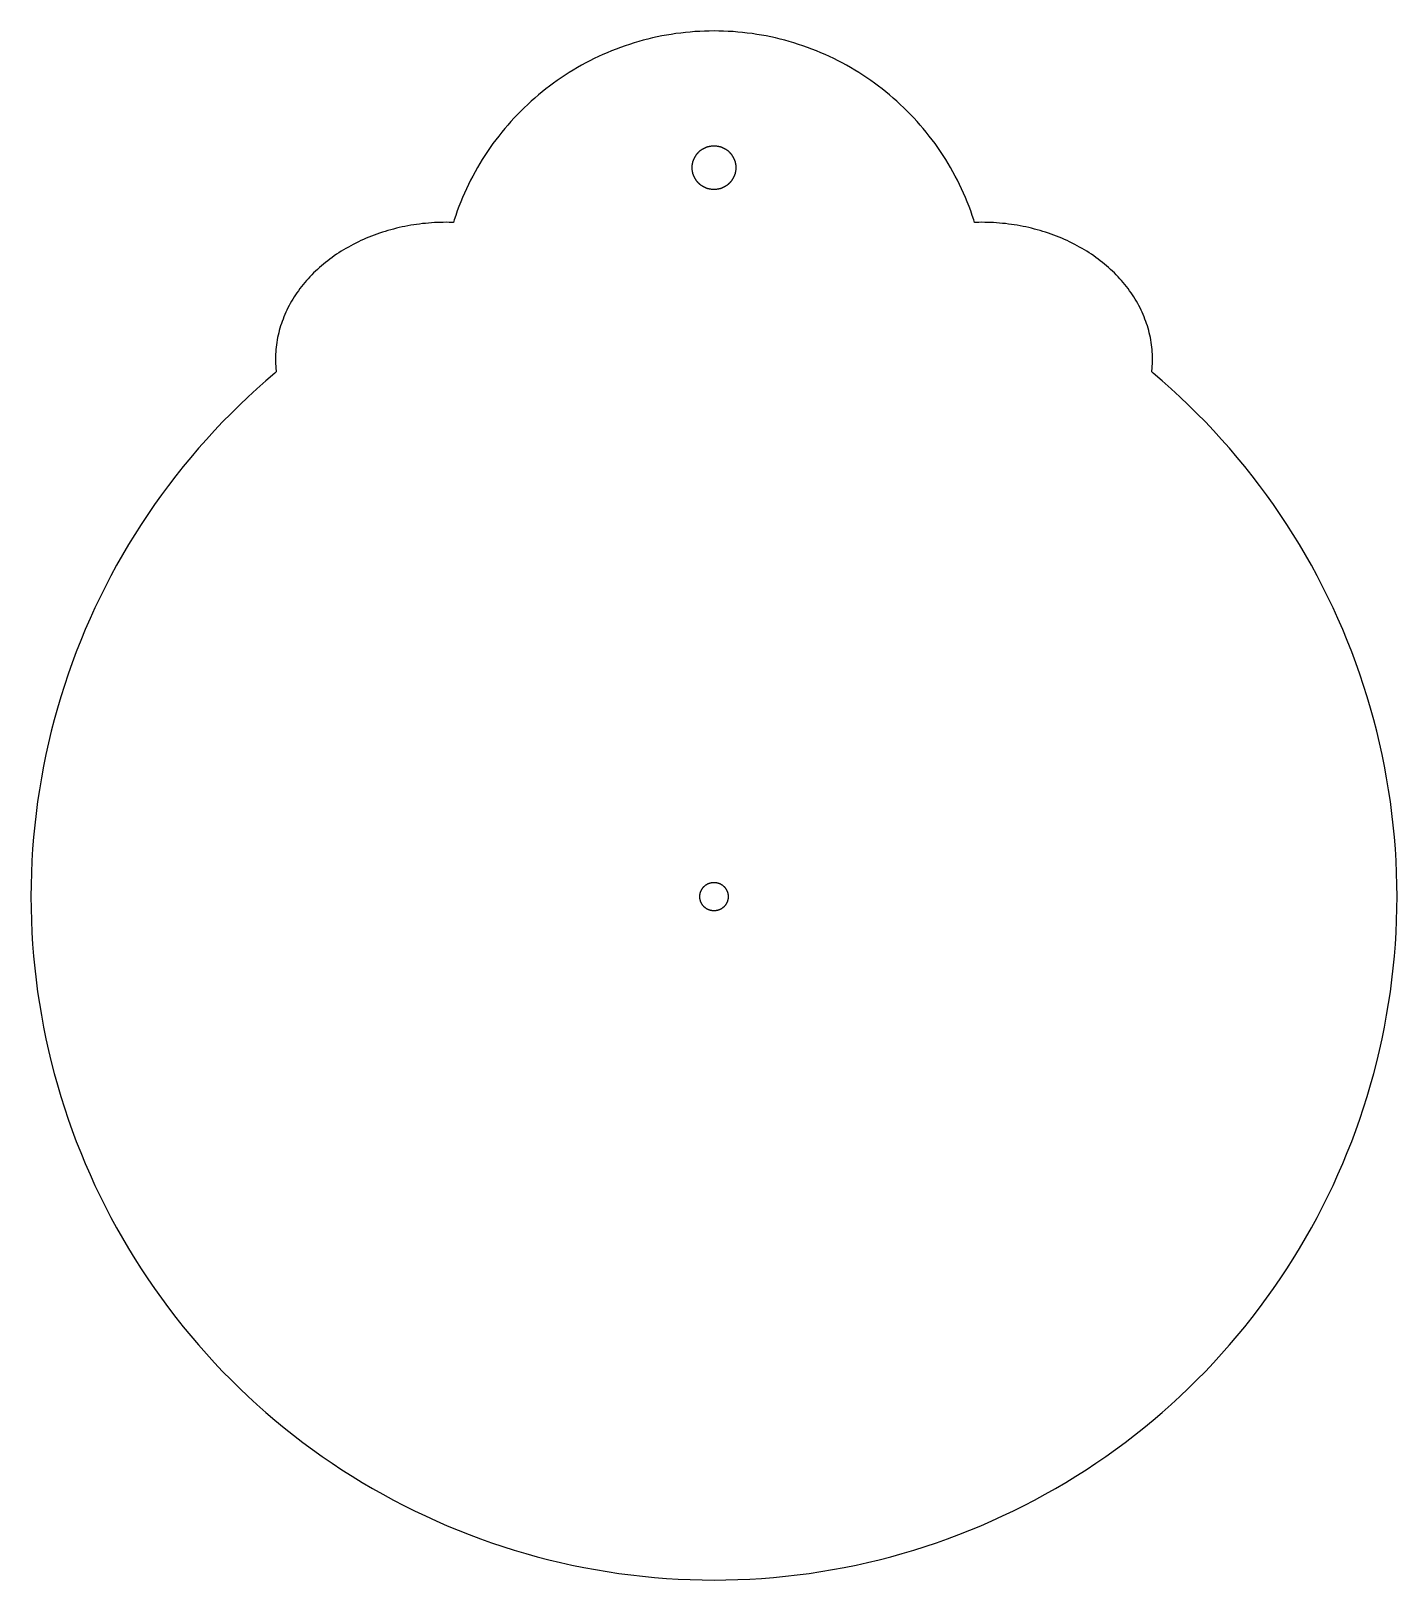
# Model space of a CAD drawing. Header units: metres. Extents: x -125 to 125, y -125 to 158.
import ezdxf

# ---------------------------------------------------------------- set-up
doc = ezdxf.new("R2010")
doc.units = ezdxf.units.M

msp = doc.modelspace()

# ---------------------------------------------------------------- linework, layer by layer
for p, q in [((-15.4508, 155.886), (-16.2784, 155.609)), ((-14.6186, 156.149), (-15.4508, 155.886)), ((-13.7819, 156.396), (-14.6186, 156.149)), ((-12.9409, 156.63), (-13.7819, 156.396)), ((-12.0961, 156.848), (-12.9409, 156.63)), ((-11.2475, 157.052), (-12.0961, 156.848)), ((-10.3956, 157.241), (-11.2475, 157.052)), ((-9.54044, 157.415), (-10.3956, 157.241)), ((-8.6824, 157.574), (-9.54044, 157.415)), ((-7.82172, 157.718), (-8.6824, 157.574)), ((-6.95865, 157.847), (-7.82172, 157.718)), ((-6.09346, 157.961), (-6.95865, 157.847)), ((-5.22641, 158.059), (-6.09346, 157.961)), ((-4.35777, 158.143), (-5.22641, 158.059)), ((-3.48782, 158.212), (-4.35777, 158.143)), ((-2.61679, 158.265), (-3.48782, 158.212)), ((-1.74496, 158.303), (-2.61679, 158.265)), ((-0.87262, 158.326), (-1.74496, 158.303)), ((0, 158.333), (-0.87262, 158.326)), ((0.87262, 158.326), (0, 158.333)), ((1.74496, 158.303), (0.87262, 158.326)), ((2.61679, 158.265), (1.74496, 158.303)), ((3.48782, 158.212), (2.61679, 158.265)), ((4.35777, 158.143), (3.48782, 158.212)), ((5.22641, 158.059), (4.35777, 158.143)), ((6.09346, 157.961), (5.22641, 158.059)), ((6.95865, 157.847), (6.09346, 157.961)), ((7.82172, 157.718), (6.95865, 157.847)), ((8.6824, 157.574), (7.82172, 157.718)), ((9.54044, 157.415), (8.6824, 157.574)), ((10.3956, 157.241), (9.54044, 157.415)), ((11.2475, 157.052), (10.3956, 157.241)), ((12.0961, 156.848), (11.2475, 157.052)), ((12.9409, 156.63), (12.0961, 156.848)), ((13.7819, 156.396), (12.9409, 156.63)), ((14.6186, 156.149), (13.7819, 156.396)), ((15.4508, 155.886), (14.6186, 156.149)), ((16.2784, 155.609), (15.4508, 155.886)), ((-21.9185, 153.273), (-22.6995, 152.884)), ((-21.1309, 153.649), (-21.9185, 153.273)), ((-20.3368, 154.011), (-21.1309, 153.649)), ((-19.5365, 154.359), (-20.3368, 154.011)), ((-18.7303, 154.693), (-19.5365, 154.359)), ((-17.9184, 155.012), (-18.7303, 154.693)), ((-17.101, 155.318), (-17.9184, 155.012)), ((-16.2784, 155.609), (-17.101, 155.318)), ((17.101, 155.318), (16.2784, 155.609)), ((17.9184, 155.012), (17.101, 155.318)), ((18.7303, 154.693), (17.9184, 155.012)), ((19.5365, 154.359), (18.7303, 154.693)), ((20.3368, 154.011), (19.5365, 154.359)), ((21.1309, 153.649), (20.3368, 154.011)), ((21.9185, 153.273), (21.1309, 153.649)), ((22.6995, 152.884), (21.9185, 153.273)), ((-27.2319, 150.267), (-27.9596, 149.785)), ((-26.496, 150.736), (-27.2319, 150.267)), ((-25.7519, 151.192), (-26.496, 150.736)), ((-25, 151.635), (-25.7519, 151.192)), ((-24.2405, 152.064), (-25, 151.635)), ((-23.4736, 152.481), (-24.2405, 152.064)), ((-22.6995, 152.884), (-23.4736, 152.481)), ((23.4736, 152.481), (22.6995, 152.884)), ((24.2405, 152.064), (23.4736, 152.481)), ((25, 151.635), (24.2405, 152.064)), ((25.7519, 151.192), (25, 151.635)), ((26.496, 150.736), (25.7519, 151.192)), ((27.2319, 150.267), (26.496, 150.736)), ((27.9596, 149.785), (27.2319, 150.267)), ((-30.7831, 147.734), (-31.466, 147.191)), ((-30.0907, 148.265), (-30.7831, 147.734)), ((-29.3893, 148.784), (-30.0907, 148.265)), ((-28.6788, 149.291), (-29.3893, 148.784)), ((-27.9596, 149.785), (-28.6788, 149.291)), ((28.6788, 149.291), (27.9596, 149.785)), ((29.3893, 148.784), (28.6788, 149.291)), ((30.0907, 148.265), (29.3893, 148.784)), ((30.7831, 147.734), (30.0907, 148.265)), ((31.466, 147.191), (30.7831, 147.734)), ((-34.0999, 144.901), (-34.7329, 144.3)), ((-33.4565, 145.491), (-34.0999, 144.901)), ((-32.8029, 146.069), (-33.4565, 145.491)), ((-32.1394, 146.636), (-32.8029, 146.069)), ((-31.466, 147.191), (-32.1394, 146.636)), ((32.1394, 146.636), (31.466, 147.191)), ((32.8029, 146.069), (32.1394, 146.636)), ((33.4565, 145.491), (32.8029, 146.069)), ((34.0999, 144.901), (33.4565, 145.491)), ((34.7329, 144.3), (34.0999, 144.901)), ((-37.1572, 141.79), (-37.7355, 141.136)), ((-36.5677, 142.433), (-37.1572, 141.79)), ((-35.967, 143.066), (-36.5677, 142.433)), ((-35.3553, 143.689), (-35.967, 143.066)), ((-34.7329, 144.3), (-35.3553, 143.689)), ((35.3553, 143.689), (34.7329, 144.3)), ((35.967, 143.066), (35.3553, 143.689)), ((36.5677, 142.433), (35.967, 143.066)), ((37.1572, 141.79), (36.5677, 142.433)), ((37.7355, 141.136), (37.1572, 141.79)), ((-39.4005, 139.116), (-39.9318, 138.424)), ((-38.8573, 139.799), (-39.4005, 139.116)), ((-38.3022, 140.473), (-38.8573, 139.799)), ((-37.7355, 141.136), (-38.3022, 140.473)), ((38.3022, 140.473), (37.7355, 141.136)), ((38.8573, 139.799), (38.3022, 140.473)), ((39.4005, 139.116), (38.8573, 139.799)), ((39.9318, 138.424), (39.4005, 139.116)), ((-41.4519, 136.293), (-41.9335, 135.565)), ((-40.9576, 137.012), (-41.4519, 136.293)), ((-40.4508, 137.723), (-40.9576, 137.012)), ((-39.9318, 138.424), (-40.4508, 137.723)), ((-3.01883, 135.958), (-2.97256, 136.01)), ((-2.97256, 136.01), (-2.9254, 136.061)), ((-2.9254, 136.061), (-2.87735, 136.112)), ((-2.87735, 136.112), (-2.82841, 136.162)), ((-2.82841, 136.162), (-2.77863, 136.211)), ((-2.77863, 136.211), (-2.72798, 136.259)), ((-2.72798, 136.259), (-2.67651, 136.306)), ((-2.67651, 136.306), (-2.62422, 136.352)), ((-2.62422, 136.352), (-2.57114, 136.397)), ((-2.57114, 136.397), (-2.51727, 136.442)), ((-2.51727, 136.442), (-2.46263, 136.485)), ((-2.46263, 136.485), (-2.40726, 136.528)), ((-2.40726, 136.528), (-2.35114, 136.569)), ((-2.35114, 136.569), (-2.2943, 136.61)), ((-2.2943, 136.61), (-2.23677, 136.649)), ((-2.23677, 136.649), (-2.17854, 136.688)), ((-2.17854, 136.688), (-2.11967, 136.726)), ((-2.11967, 136.726), (-2.06015, 136.762)), ((-2.06015, 136.762), (-2, 136.797)), ((-2, 136.797), (-1.93922, 136.832)), ((-1.93922, 136.832), (-1.87788, 136.865)), ((-1.87788, 136.865), (-1.81595, 136.897)), ((-1.81595, 136.897), (-1.75348, 136.928)), ((-1.75348, 136.928), (-1.69046, 136.959)), ((-1.69046, 136.959), (-1.62694, 136.988)), ((-1.62694, 136.988), (-1.56291, 137.015)), ((-1.56291, 137.015), (-1.49841, 137.042)), ((-1.49841, 137.042), (-1.43347, 137.068)), ((-1.43347, 137.068), (-1.36807, 137.092)), ((-1.36807, 137.092), (-1.30226, 137.115)), ((-1.30226, 137.115), (-1.23605, 137.138)), ((-1.23605, 137.138), (-1.16948, 137.159)), ((-1.16948, 137.159), (-1.10254, 137.178)), ((-1.10254, 137.178), (-1.03526, 137.197)), ((-1.03526, 137.197), (-0.967682, 137.215)), ((-0.967682, 137.215), (-0.899796, 137.231)), ((-0.899796, 137.231), (-0.831635, 137.246)), ((-0.831635, 137.246), (-0.763229, 137.26)), ((-0.763229, 137.26), (-0.69458, 137.273)), ((-0.69458, 137.273), (-0.625732, 137.284)), ((-0.625732, 137.284), (-0.556686, 137.294)), ((-0.556686, 137.294), (-0.487473, 137.304)), ((-0.487473, 137.304), (-0.418106, 137.311)), ((-0.418106, 137.311), (-0.348618, 137.318)), ((-0.348618, 137.318), (-0.279022, 137.324)), ((-0.279022, 137.324), (-0.209335, 137.328)), ((-0.209335, 137.328), (-0.139587, 137.331)), ((-0.139587, 137.331), (-0.069809, 137.333)), ((-0.069809, 137.333), (0, 137.333)), ((0, 137.333), (0.069809, 137.333)), ((0.069809, 137.333), (0.139587, 137.331)), ((0.139587, 137.331), (0.209335, 137.328)), ((0.209335, 137.328), (0.279022, 137.324)), ((0.279022, 137.324), (0.348618, 137.318)), ((0.348618, 137.318), (0.418106, 137.311)), ((0.418106, 137.311), (0.487473, 137.304)), ((0.487473, 137.304), (0.556686, 137.294)), ((0.556686, 137.294), (0.625732, 137.284)), ((0.625732, 137.284), (0.69458, 137.273)), ((0.69458, 137.273), (0.763229, 137.26)), ((0.763229, 137.26), (0.831635, 137.246)), ((0.831635, 137.246), (0.899796, 137.231)), ((0.899796, 137.231), (0.967682, 137.215)), ((0.967682, 137.215), (1.03526, 137.197)), ((1.03526, 137.197), (1.10254, 137.178)), ((1.10254, 137.178), (1.16948, 137.159)), ((1.16948, 137.159), (1.23605, 137.138)), ((1.23605, 137.138), (1.30226, 137.115)), ((1.30226, 137.115), (1.36807, 137.092)), ((1.36807, 137.092), (1.43347, 137.068)), ((1.43347, 137.068), (1.49841, 137.042)), ((1.49841, 137.042), (1.56291, 137.015)), ((1.56291, 137.015), (1.62694, 136.988)), ((1.62694, 136.988), (1.69046, 136.959)), ((1.69046, 136.959), (1.75348, 136.928)), ((1.75348, 136.928), (1.81595, 136.897)), ((1.81595, 136.897), (1.87788, 136.865)), ((1.87788, 136.865), (1.93922, 136.832)), ((1.93922, 136.832), (2, 136.797)), ((2, 136.797), (2.06015, 136.762)), ((2.06015, 136.762), (2.11967, 136.726)), ((2.11967, 136.726), (2.17854, 136.688)), ((2.17854, 136.688), (2.23677, 136.649)), ((2.23677, 136.649), (2.2943, 136.61)), ((2.2943, 136.61), (2.35114, 136.569)), ((2.35114, 136.569), (2.40726, 136.528)), ((2.40726, 136.528), (2.46263, 136.485)), ((2.46263, 136.485), (2.51727, 136.442)), ((2.51727, 136.442), (2.57114, 136.397)), ((2.57114, 136.397), (2.62422, 136.352)), ((2.62422, 136.352), (2.67651, 136.306)), ((2.67651, 136.306), (2.72798, 136.259)), ((2.72798, 136.259), (2.77863, 136.211)), ((2.77863, 136.211), (2.82841, 136.162)), ((2.82841, 136.162), (2.87735, 136.112)), ((2.87735, 136.112), (2.9254, 136.061)), ((2.9254, 136.061), (2.97256, 136.01)), ((2.97256, 136.01), (3.01883, 135.958)), ((40.4508, 137.723), (39.9318, 138.424)), ((40.9576, 137.012), (40.4508, 137.723)), ((41.4519, 136.293), (40.9576, 137.012)), ((41.9335, 135.565), (41.4519, 136.293)), ((-43.3013, 133.333), (-43.731, 132.574)), ((-42.8584, 134.085), (-43.3013, 133.333)), ((-42.4024, 134.829), (-42.8584, 134.085)), ((-41.9335, 135.565), (-42.4024, 134.829)), ((-4, 133.333), (-3.99939, 133.403)), ((-3.99939, 133.264), (-4, 133.333)), ((-3.99939, 133.403), (-3.99756, 133.473)), ((-3.99756, 133.194), (-3.99939, 133.264)), ((-3.99756, 133.473), (-3.99451, 133.543)), ((-3.99451, 133.124), (-3.99756, 133.194)), ((-3.99451, 133.543), (-3.99025, 133.612)), ((-3.99025, 133.612), (-3.98477, 133.682)), ((-3.98477, 133.682), (-3.97807, 133.751)), ((-3.97807, 133.751), (-3.97018, 133.821)), ((-3.97018, 133.821), (-3.96106, 133.89)), ((-3.96106, 133.89), (-3.95074, 133.959)), ((-3.95074, 133.959), (-3.93922, 134.028)), ((-3.93922, 134.028), (-3.9265, 134.097)), ((-3.9265, 134.097), (-3.91258, 134.165)), ((-3.91258, 134.165), (-3.89748, 134.233)), ((-3.89748, 134.233), (-3.88118, 134.301)), ((-3.88118, 134.301), (-3.86369, 134.369)), ((-3.86369, 134.369), (-3.84503, 134.436)), ((-3.84503, 134.436), (-3.82521, 134.503)), ((-3.82521, 134.503), (-3.80421, 134.569)), ((-3.80421, 134.569), (-3.78207, 134.636)), ((-3.78207, 134.636), (-3.75876, 134.701)), ((-3.75876, 134.701), (-3.73431, 134.767)), ((-3.73431, 134.767), (-3.70872, 134.832)), ((-3.70872, 134.832), (-3.68201, 134.896)), ((-3.68201, 134.896), (-3.65417, 134.96)), ((-3.65417, 134.96), (-3.62523, 135.024)), ((-3.62523, 135.024), (-3.59517, 135.087)), ((-3.59517, 135.087), (-3.56403, 135.149)), ((-3.56403, 135.149), (-3.53178, 135.211)), ((-3.53178, 135.211), (-3.49847, 135.273)), ((-3.49847, 135.273), (-3.4641, 135.333)), ((-3.4641, 135.333), (-3.42867, 135.393)), ((-3.42867, 135.393), (-3.39218, 135.453)), ((-3.39218, 135.453), (-3.35468, 135.512)), ((-3.35468, 135.512), (-3.31615, 135.57)), ((-3.31615, 135.57), (-3.2766, 135.628)), ((-3.2766, 135.628), (-3.23605, 135.684)), ((-3.23605, 135.684), (-3.19453, 135.741)), ((-3.19453, 135.741), (-3.15204, 135.796)), ((-3.15204, 135.796), (-3.10858, 135.851)), ((-3.10858, 135.851), (-3.06416, 135.904)), ((-3.06416, 135.904), (-3.01883, 135.958)), ((3.01883, 135.958), (3.06416, 135.904)), ((3.06416, 135.904), (3.10858, 135.851)), ((3.10858, 135.851), (3.15204, 135.796)), ((3.15204, 135.796), (3.19453, 135.741)), ((3.19453, 135.741), (3.23605, 135.684)), ((3.23605, 135.684), (3.2766, 135.628)), ((3.2766, 135.628), (3.31615, 135.57)), ((3.31615, 135.57), (3.35468, 135.512)), ((3.35468, 135.512), (3.39218, 135.453)), ((3.39218, 135.453), (3.42867, 135.393)), ((3.42867, 135.393), (3.4641, 135.333)), ((3.4641, 135.333), (3.49847, 135.273)), ((3.49847, 135.273), (3.53178, 135.211)), ((3.53178, 135.211), (3.56403, 135.149)), ((3.56403, 135.149), (3.59517, 135.087)), ((3.59517, 135.087), (3.62523, 135.024)), ((3.62523, 135.024), (3.65417, 134.96)), ((3.65417, 134.96), (3.68201, 134.896)), ((3.68201, 134.896), (3.70872, 134.832)), ((3.70872, 134.832), (3.73431, 134.767)), ((3.73431, 134.767), (3.75876, 134.701)), ((3.75876, 134.701), (3.78207, 134.636)), ((3.78207, 134.636), (3.80421, 134.569)), ((3.80421, 134.569), (3.82521, 134.503)), ((3.82521, 134.503), (3.84503, 134.436)), ((3.84503, 134.436), (3.86369, 134.369)), ((3.86369, 134.369), (3.88118, 134.301)), ((3.88118, 134.301), (3.89748, 134.233)), ((3.89748, 134.233), (3.91258, 134.165)), ((3.91258, 134.165), (3.9265, 134.097)), ((3.9265, 134.097), (3.93922, 134.028)), ((3.93922, 134.028), (3.95074, 133.959)), ((3.95074, 133.959), (3.96106, 133.89)), ((3.96106, 133.89), (3.97018, 133.821)), ((3.97018, 133.821), (3.97807, 133.751)), ((3.97807, 133.751), (3.98477, 133.682)), ((3.98477, 133.682), (3.99025, 133.612)), ((3.99025, 133.612), (3.99451, 133.543)), ((3.99451, 133.543), (3.99756, 133.473)), ((3.99756, 133.194), (3.99451, 133.124)), ((3.99756, 133.473), (3.99939, 133.403)), ((3.99939, 133.264), (3.99756, 133.194)), ((3.99939, 133.403), (4, 133.333)), ((4, 133.333), (3.99939, 133.264)), ((42.4024, 134.829), (41.9335, 135.565)), ((42.8584, 134.085), (42.4024, 134.829)), ((43.3013, 133.333), (42.8584, 134.085)), ((43.731, 132.574), (43.3013, 133.333)), ((-44.5503, 131.033), (-44.9397, 130.252)), ((-44.1474, 131.807), (-44.5503, 131.033)), ((-43.731, 132.574), (-44.1474, 131.807)), ((-3.99025, 133.054), (-3.99451, 133.124)), ((-3.98477, 132.985), (-3.99025, 133.054)), ((-3.97807, 132.915), (-3.98477, 132.985)), ((-3.97018, 132.846), (-3.97807, 132.915)), ((-3.96106, 132.777), (-3.97018, 132.846)), ((-3.95074, 132.708), (-3.96106, 132.777)), ((-3.93922, 132.639), (-3.95074, 132.708)), ((-3.9265, 132.57), (-3.93922, 132.639)), ((-3.91258, 132.502), (-3.9265, 132.57)), ((-3.89748, 132.434), (-3.91258, 132.502)), ((-3.88118, 132.366), (-3.89748, 132.434)), ((-3.86369, 132.298), (-3.88118, 132.366)), ((-3.84503, 132.231), (-3.86369, 132.298)), ((-3.82521, 132.164), (-3.84503, 132.231)), ((-3.80421, 132.097), (-3.82521, 132.164)), ((-3.78207, 132.031), (-3.80421, 132.097)), ((-3.75876, 131.965), (-3.78207, 132.031)), ((-3.73431, 131.9), (-3.75876, 131.965)), ((-3.70872, 131.835), (-3.73431, 131.9)), ((-3.68201, 131.77), (-3.70872, 131.835)), ((-3.65417, 131.706), (-3.68201, 131.77)), ((-3.62523, 131.643), (-3.65417, 131.706)), ((-3.59517, 131.58), (-3.62523, 131.643)), ((-3.56403, 131.517), (-3.59517, 131.58)), ((-3.53178, 131.455), (-3.56403, 131.517)), ((-3.49847, 131.394), (-3.53178, 131.455)), ((-3.4641, 131.333), (-3.49847, 131.394)), ((-3.42867, 131.273), (-3.4641, 131.333)), ((-3.39218, 131.214), (-3.42867, 131.273)), ((-3.35468, 131.155), (-3.39218, 131.214)), ((-3.31615, 131.097), (-3.35468, 131.155)), ((-3.2766, 131.039), (-3.31615, 131.097)), ((-3.23605, 130.982), (-3.2766, 131.039)), ((-3.19453, 130.926), (-3.23605, 130.982)), ((-3.15204, 130.871), (-3.19453, 130.926)), ((-3.10858, 130.816), (-3.15204, 130.871)), ((-3.06416, 130.762), (-3.10858, 130.816)), ((-3.01883, 130.709), (-3.06416, 130.762)), ((-2.97256, 130.657), (-3.01883, 130.709)), ((-2.9254, 130.605), (-2.97256, 130.657)), ((-2.87735, 130.555), (-2.9254, 130.605)), ((-2.82841, 130.505), (-2.87735, 130.555)), ((-2.77863, 130.456), (-2.82841, 130.505)), ((-2.72798, 130.408), (-2.77863, 130.456)), ((-2.67651, 130.361), (-2.72798, 130.408)), ((-2.62422, 130.314), (-2.67651, 130.361)), ((2.67651, 130.361), (2.62422, 130.314)), ((2.72798, 130.408), (2.67651, 130.361)), ((2.77863, 130.456), (2.72798, 130.408)), ((2.82841, 130.505), (2.77863, 130.456)), ((2.87735, 130.555), (2.82841, 130.505)), ((2.9254, 130.605), (2.87735, 130.555)), ((2.97256, 130.657), (2.9254, 130.605)), ((3.01883, 130.709), (2.97256, 130.657)), ((3.06416, 130.762), (3.01883, 130.709)), ((3.10858, 130.816), (3.06416, 130.762)), ((3.15204, 130.871), (3.10858, 130.816)), ((3.19453, 130.926), (3.15204, 130.871)), ((3.23605, 130.982), (3.19453, 130.926)), ((3.2766, 131.039), (3.23605, 130.982)), ((3.31615, 131.097), (3.2766, 131.039)), ((3.35468, 131.155), (3.31615, 131.097)), ((3.39218, 131.214), (3.35468, 131.155)), ((3.42867, 131.273), (3.39218, 131.214)), ((3.4641, 131.333), (3.42867, 131.273)), ((3.49847, 131.394), (3.4641, 131.333)), ((3.53178, 131.455), (3.49847, 131.394)), ((3.56403, 131.517), (3.53178, 131.455)), ((3.59517, 131.58), (3.56403, 131.517)), ((3.62523, 131.643), (3.59517, 131.58)), ((3.65417, 131.706), (3.62523, 131.643)), ((3.68201, 131.77), (3.65417, 131.706)), ((3.70872, 131.835), (3.68201, 131.77)), ((3.73431, 131.9), (3.70872, 131.835)), ((3.75876, 131.965), (3.73431, 131.9)), ((3.78207, 132.031), (3.75876, 131.965)), ((3.80421, 132.097), (3.78207, 132.031)), ((3.82521, 132.164), (3.80421, 132.097)), ((3.84503, 132.231), (3.82521, 132.164)), ((3.86369, 132.298), (3.84503, 132.231)), ((3.88118, 132.366), (3.86369, 132.298)), ((3.89748, 132.434), (3.88118, 132.366)), ((3.91258, 132.502), (3.89748, 132.434)), ((3.9265, 132.57), (3.91258, 132.502)), ((3.93922, 132.639), (3.9265, 132.57)), ((3.95074, 132.708), (3.93922, 132.639)), ((3.96106, 132.777), (3.95074, 132.708)), ((3.97018, 132.846), (3.96106, 132.777)), ((3.97807, 132.915), (3.97018, 132.846)), ((3.98477, 132.985), (3.97807, 132.915)), ((3.99025, 133.054), (3.98477, 132.985)), ((3.99451, 133.124), (3.99025, 133.054)), ((44.1474, 131.807), (43.731, 132.574)), ((44.5503, 131.033), (44.1474, 131.807)), ((44.9397, 130.252), (44.5503, 131.033)), ((-46.0252, 127.87), (-46.3592, 127.064)), ((-45.6773, 128.67), (-46.0252, 127.87)), ((-45.3154, 129.464), (-45.6773, 128.67)), ((-44.9397, 130.252), (-45.3154, 129.464)), ((-2.57114, 130.269), (-2.62422, 130.314)), ((-2.51727, 130.225), (-2.57114, 130.269)), ((-2.46263, 130.181), (-2.51727, 130.225)), ((-2.40726, 130.139), (-2.46263, 130.181)), ((-2.35114, 130.097), (-2.40726, 130.139)), ((-2.2943, 130.057), (-2.35114, 130.097)), ((-2.23677, 130.017), (-2.2943, 130.057)), ((-2.17854, 129.979), (-2.23677, 130.017)), ((-2.11967, 129.941), (-2.17854, 129.979)), ((-2.06015, 129.905), (-2.11967, 129.941)), ((-2, 129.869), (-2.06015, 129.905)), ((-1.93922, 129.835), (-2, 129.869)), ((-1.87788, 129.802), (-1.93922, 129.835)), ((-1.81595, 129.769), (-1.87788, 129.802)), ((-1.75348, 129.738), (-1.81595, 129.769)), ((-1.69046, 129.708), (-1.75348, 129.738)), ((-1.62694, 129.679), (-1.69046, 129.708)), ((-1.56291, 129.651), (-1.62694, 129.679)), ((-1.49841, 129.625), (-1.56291, 129.651)), ((-1.43347, 129.599), (-1.49841, 129.625)), ((-1.36807, 129.575), (-1.43347, 129.599)), ((-1.30226, 129.551), (-1.36807, 129.575)), ((-1.23605, 129.529), (-1.30226, 129.551)), ((-1.16948, 129.508), (-1.23605, 129.529)), ((-1.10254, 129.488), (-1.16948, 129.508)), ((-1.03526, 129.47), (-1.10254, 129.488)), ((-0.967682, 129.452), (-1.03526, 129.47)), ((-0.899796, 129.436), (-0.967682, 129.452)), ((-0.831635, 129.421), (-0.899796, 129.436)), ((-0.763229, 129.407), (-0.831635, 129.421)), ((-0.69458, 129.394), (-0.763229, 129.407)), ((-0.625732, 129.383), (-0.69458, 129.394)), ((-0.556686, 129.372), (-0.625732, 129.383)), ((-0.487473, 129.363), (-0.556686, 129.372)), ((-0.418106, 129.355), (-0.487473, 129.363)), ((-0.348618, 129.349), (-0.418106, 129.355)), ((-0.279022, 129.343), (-0.348618, 129.349)), ((-0.209335, 129.339), (-0.279022, 129.343)), ((-0.139587, 129.336), (-0.209335, 129.339)), ((-0.069809, 129.334), (-0.139587, 129.336)), ((0, 129.333), (-0.069809, 129.334)), ((0.069809, 129.334), (0, 129.333)), ((0.139587, 129.336), (0.069809, 129.334)), ((0.209335, 129.339), (0.139587, 129.336)), ((0.279022, 129.343), (0.209335, 129.339)), ((0.348618, 129.349), (0.279022, 129.343)), ((0.418106, 129.355), (0.348618, 129.349)), ((0.487473, 129.363), (0.418106, 129.355)), ((0.556686, 129.372), (0.487473, 129.363)), ((0.625732, 129.383), (0.556686, 129.372)), ((0.69458, 129.394), (0.625732, 129.383)), ((0.763229, 129.407), (0.69458, 129.394)), ((0.831635, 129.421), (0.763229, 129.407)), ((0.899796, 129.436), (0.831635, 129.421)), ((0.967682, 129.452), (0.899796, 129.436)), ((1.03526, 129.47), (0.967682, 129.452)), ((1.10254, 129.488), (1.03526, 129.47)), ((1.16948, 129.508), (1.10254, 129.488)), ((1.23605, 129.529), (1.16948, 129.508)), ((1.30226, 129.551), (1.23605, 129.529)), ((1.36807, 129.575), (1.30226, 129.551)), ((1.43347, 129.599), (1.36807, 129.575)), ((1.49841, 129.625), (1.43347, 129.599)), ((1.56291, 129.651), (1.49841, 129.625)), ((1.62694, 129.679), (1.56291, 129.651)), ((1.69046, 129.708), (1.62694, 129.679)), ((1.75348, 129.738), (1.69046, 129.708)), ((1.81595, 129.769), (1.75348, 129.738)), ((1.87788, 129.802), (1.81595, 129.769)), ((1.93922, 129.835), (1.87788, 129.802)), ((2, 129.869), (1.93922, 129.835)), ((2.06015, 129.905), (2, 129.869)), ((2.11967, 129.941), (2.06015, 129.905)), ((2.17854, 129.979), (2.11967, 129.941)), ((2.23677, 130.017), (2.17854, 129.979)), ((2.2943, 130.057), (2.23677, 130.017)), ((2.35114, 130.097), (2.2943, 130.057)), ((2.40726, 130.139), (2.35114, 130.097)), ((2.46263, 130.181), (2.40726, 130.139)), ((2.51727, 130.225), (2.46263, 130.181)), ((2.57114, 130.269), (2.51727, 130.225)), ((2.62422, 130.314), (2.57114, 130.269)), ((45.3154, 129.464), (44.9397, 130.252)), ((45.6773, 128.67), (45.3154, 129.464)), ((46.0252, 127.87), (45.6773, 128.67)), ((46.3592, 127.064), (46.0252, 127.87)), ((-46.9846, 125.434), (-47.2759, 124.612)), ((-46.679, 126.252), (-46.9846, 125.434)), ((-46.3592, 127.064), (-46.679, 126.252)), ((46.679, 126.252), (46.3592, 127.064)), ((46.9846, 125.434), (46.679, 126.252)), ((47.2759, 124.612), (46.9846, 125.434)), ((-59.1638, 121.971), (-59.6779, 121.826)), ((-58.6466, 122.11), (-59.1638, 121.971)), ((-58.1264, 122.241), (-58.6466, 122.11)), ((-57.6035, 122.365), (-58.1264, 122.241)), ((-57.0779, 122.481), (-57.6035, 122.365)), ((-56.5499, 122.591), (-57.0779, 122.481)), ((-56.0195, 122.693), (-56.5499, 122.591)), ((-55.487, 122.787), (-56.0195, 122.693)), ((-54.9526, 122.874), (-55.487, 122.787)), ((-54.4163, 122.954), (-54.9526, 122.874)), ((-53.8784, 123.026), (-54.4163, 122.954)), ((-53.3389, 123.09), (-53.8784, 123.026)), ((-52.7982, 123.147), (-53.3389, 123.09)), ((-52.2563, 123.196), (-52.7982, 123.147)), ((-51.7134, 123.238), (-52.2563, 123.196)), ((-51.1697, 123.272), (-51.7134, 123.238)), ((-50.6253, 123.299), (-51.1697, 123.272)), ((-50.0804, 123.318), (-50.6253, 123.299)), ((-49.5352, 123.33), (-50.0804, 123.318)), ((-48.9898, 123.333), (-49.5352, 123.33)), ((-48.4444, 123.33), (-48.9898, 123.333)), ((-47.8992, 123.318), (-48.4444, 123.33)), ((-47.702, 123.311), (-47.8992, 123.318)), ((-47.5528, 123.784), (-47.702, 123.311)), ((-47.2759, 124.612), (-47.5528, 123.784)), ((47.5528, 123.784), (47.2759, 124.612)), ((47.702, 123.311), (47.5528, 123.784)), ((47.8992, 123.318), (47.702, 123.311)), ((48.4444, 123.33), (47.8992, 123.318)), ((48.9898, 123.333), (48.4444, 123.33)), ((49.5352, 123.33), (48.9898, 123.333)), ((50.0804, 123.318), (49.5352, 123.33)), ((50.6253, 123.299), (50.0804, 123.318)), ((51.1697, 123.272), (50.6253, 123.299)), ((51.7134, 123.238), (51.1697, 123.272)), ((52.2563, 123.196), (51.7134, 123.238)), ((52.7982, 123.147), (52.2563, 123.196)), ((53.3389, 123.09), (52.7982, 123.147)), ((53.8784, 123.026), (53.3389, 123.09)), ((54.4163, 122.954), (53.8784, 123.026)), ((54.9526, 122.874), (54.4163, 122.954)), ((55.487, 122.787), (54.9526, 122.874)), ((56.0195, 122.693), (55.487, 122.787)), ((56.5499, 122.591), (56.0195, 122.693)), ((57.0779, 122.481), (56.5499, 122.591)), ((57.6035, 122.365), (57.0779, 122.481)), ((58.1264, 122.241), (57.6035, 122.365)), ((58.6466, 122.11), (58.1264, 122.241)), ((59.1638, 121.971), (58.6466, 122.11)), ((59.6779, 121.826), (59.1638, 121.971)), ((-66.4646, 119.059), (-66.914, 118.812)), ((-66.0098, 119.3), (-66.4646, 119.059)), ((-65.5498, 119.535), (-66.0098, 119.3)), ((-65.0847, 119.762), (-65.5498, 119.535)), ((-64.6148, 119.984), (-65.0847, 119.762)), ((-64.1401, 120.199), (-64.6148, 119.984)), ((-63.6608, 120.407), (-64.1401, 120.199)), ((-63.177, 120.608), (-63.6608, 120.407)), ((-62.6889, 120.803), (-63.177, 120.608)), ((-62.1966, 120.991), (-62.6889, 120.803)), ((-61.7003, 121.172), (-62.1966, 120.991)), ((-61.2001, 121.346), (-61.7003, 121.172)), ((-60.6962, 121.513), (-61.2001, 121.346)), ((-60.1888, 121.673), (-60.6962, 121.513)), ((-59.6779, 121.826), (-60.1888, 121.673)), ((60.1888, 121.673), (59.6779, 121.826)), ((60.6962, 121.513), (60.1888, 121.673)), ((61.2001, 121.346), (60.6962, 121.513)), ((61.7003, 121.172), (61.2001, 121.346)), ((62.1966, 120.991), (61.7003, 121.172)), ((62.6889, 120.803), (62.1966, 120.991)), ((63.177, 120.608), (62.6889, 120.803)), ((63.6608, 120.407), (63.177, 120.608)), ((64.1401, 120.199), (63.6608, 120.407)), ((64.6148, 119.984), (64.1401, 120.199)), ((65.0847, 119.762), (64.6148, 119.984)), ((65.5498, 119.535), (65.0847, 119.762)), ((66.0098, 119.3), (65.5498, 119.535)), ((66.4646, 119.059), (66.0098, 119.3)), ((66.914, 118.812), (66.4646, 119.059)), ((-70.6979, 116.317), (-71.0869, 116.011)), ((-70.3022, 116.617), (-70.6979, 116.317)), ((-69.9001, 116.912), (-70.3022, 116.617)), ((-69.4916, 117.201), (-69.9001, 116.912)), ((-69.0769, 117.484), (-69.4916, 117.201)), ((-68.6561, 117.762), (-69.0769, 117.484)), ((-68.2292, 118.034), (-68.6561, 117.762)), ((-67.7965, 118.299), (-68.2292, 118.034)), ((-67.3581, 118.559), (-67.7965, 118.299)), ((-66.914, 118.812), (-67.3581, 118.559)), ((67.3581, 118.559), (66.914, 118.812)), ((67.7965, 118.299), (67.3581, 118.559)), ((68.2292, 118.034), (67.7965, 118.299)), ((68.6561, 117.762), (68.2292, 118.034)), ((69.0769, 117.484), (68.6561, 117.762)), ((69.4916, 117.201), (69.0769, 117.484)), ((69.9001, 116.912), (69.4916, 117.201)), ((70.3022, 116.617), (69.9001, 116.912)), ((70.6979, 116.317), (70.3022, 116.617)), ((71.0869, 116.011), (70.6979, 116.317)), ((-73.9471, 113.379), (-74.2716, 113.028)), ((-73.6151, 113.725), (-73.9471, 113.379)), ((-73.2756, 114.066), (-73.6151, 113.725)), ((-72.9287, 114.403), (-73.2756, 114.066)), ((-72.5745, 114.735), (-72.9287, 114.403)), ((-72.2131, 115.062), (-72.5745, 114.735)), ((-71.8446, 115.383), (-72.2131, 115.062)), ((-71.4692, 115.7), (-71.8446, 115.383)), ((-71.0869, 116.011), (-71.4692, 115.7)), ((71.4692, 115.7), (71.0869, 116.011)), ((71.8446, 115.383), (71.4692, 115.7)), ((72.2131, 115.062), (71.8446, 115.383)), ((72.5745, 114.735), (72.2131, 115.062)), ((72.9287, 114.403), (72.5745, 114.735)), ((73.2756, 114.066), (72.9287, 114.403)), ((73.6151, 113.725), (73.2756, 114.066)), ((73.9471, 113.379), (73.6151, 113.725)), ((74.2716, 113.028), (73.9471, 113.379)), ((-76.0531, 110.833), (-76.3217, 110.454)), ((-75.7763, 111.209), (-76.0531, 110.833)), ((-75.4913, 111.581), (-75.7763, 111.209)), ((-75.1982, 111.949), (-75.4913, 111.581)), ((-74.8972, 112.313), (-75.1982, 111.949)), ((-74.5883, 112.673), (-74.8972, 112.313)), ((-74.2716, 113.028), (-74.5883, 112.673)), ((74.5883, 112.673), (74.2716, 113.028)), ((74.8972, 112.313), (74.5883, 112.673)), ((75.1982, 111.949), (74.8972, 112.313)), ((75.4913, 111.581), (75.1982, 111.949)), ((75.7763, 111.209), (75.4913, 111.581)), ((76.0531, 110.833), (75.7763, 111.209)), ((76.3217, 110.454), (76.0531, 110.833)), ((-77.9643, 107.698), (-78.1642, 107.293)), ((-77.7556, 108.102), (-77.9643, 107.698)), ((-77.5381, 108.502), (-77.7556, 108.102)), ((-77.3119, 108.899), (-77.5381, 108.502)), ((-77.0771, 109.293), (-77.3119, 108.899)), ((-76.8337, 109.683), (-77.0771, 109.293)), ((-76.5819, 110.07), (-76.8337, 109.683)), ((-76.3217, 110.454), (-76.5819, 110.07)), ((76.5819, 110.07), (76.3217, 110.454)), ((76.8337, 109.683), (76.5819, 110.07)), ((77.0771, 109.293), (76.8337, 109.683)), ((77.3119, 108.899), (77.0771, 109.293)), ((77.5381, 108.502), (77.3119, 108.899)), ((77.7556, 108.102), (77.5381, 108.502)), ((77.9643, 107.698), (77.7556, 108.102)), ((78.1642, 107.293), (77.9643, 107.698)), ((-79.0292, 105.224), (-79.175, 104.804)), ((-78.8743, 105.643), (-79.0292, 105.224)), ((-78.7103, 106.059), (-78.8743, 105.643)), ((-78.5372, 106.473), (-78.7103, 106.059)), ((-78.3552, 106.884), (-78.5372, 106.473)), ((-78.1642, 107.293), (-78.3552, 106.884)), ((78.3552, 106.884), (78.1642, 107.293)), ((78.5372, 106.473), (78.3552, 106.884)), ((78.7103, 106.059), (78.5372, 106.473)), ((78.8743, 105.643), (78.7103, 106.059)), ((79.0292, 105.224), (78.8743, 105.643)), ((79.175, 104.804), (79.0292, 105.224)), ((-79.855, 102.244), (-79.9357, 101.813)), ((-79.765, 102.675), (-79.855, 102.244)), ((-79.6656, 103.104), (-79.765, 102.675)), ((-79.5569, 103.531), (-79.6656, 103.104)), ((-79.4389, 103.957), (-79.5569, 103.531)), ((-79.3115, 104.381), (-79.4389, 103.957)), ((-79.175, 104.804), (-79.3115, 104.381)), ((79.3115, 104.381), (79.175, 104.804)), ((79.4389, 103.957), (79.3115, 104.381)), ((79.5569, 103.531), (79.4389, 103.957)), ((79.6656, 103.104), (79.5569, 103.531)), ((79.765, 102.675), (79.6656, 103.104)), ((79.855, 102.244), (79.765, 102.675)), ((79.9357, 101.813), (79.855, 102.244)), ((-80.2207, 99.2058), (-80.235, 98.7696)), ((-80.197, 99.6417), (-80.2207, 99.2058)), ((-80.1637, 100.077), (-80.197, 99.6417)), ((-80.1209, 100.512), (-80.1637, 100.077)), ((-80.0686, 100.947), (-80.1209, 100.512)), ((-80.0069, 101.38), (-80.0686, 100.947)), ((-79.9357, 101.813), (-80.0069, 101.38)), ((80.0069, 101.38), (79.9357, 101.813)), ((80.0686, 100.947), (80.0069, 101.38)), ((80.1209, 100.512), (80.0686, 100.947)), ((80.1637, 100.077), (80.1209, 100.512)), ((80.197, 99.6417), (80.1637, 100.077)), ((80.2207, 99.2058), (80.197, 99.6417)), ((80.235, 98.7696), (80.2207, 99.2058)), ((-80.235, 98.7696), (-80.2398, 98.3333)), ((-80.2398, 98.3333), (-80.235, 97.897)), ((-80.235, 97.897), (-80.2207, 97.4608)), ((-80.2207, 97.4608), (-80.197, 97.0249)), ((-80.197, 97.0249), (-80.1637, 96.5894)), ((-80.1637, 96.5894), (-80.1209, 96.1544)), ((80.1209, 96.1544), (80.1637, 96.5894)), ((80.1637, 96.5894), (80.197, 97.0249)), ((80.197, 97.0249), (80.2207, 97.4608)), ((80.2207, 97.4608), (80.235, 97.897)), ((80.2398, 98.3333), (80.235, 98.7696)), ((80.235, 97.897), (80.2398, 98.3333)), ((-82.0074, 94.3387), (-83.6413, 92.8931)), ((-80.3484, 95.7556), (-82.0074, 94.3387)), ((-80.0977, 95.9622), (-80.3484, 95.7556)), ((-80.1209, 96.1544), (-80.0977, 95.9622)), ((80.0977, 95.9622), (80.1209, 96.1544)), ((80.3484, 95.7556), (80.0977, 95.9622)), ((82.0074, 94.3387), (80.3484, 95.7556)), ((83.6413, 92.8931), (82.0074, 94.3387)), ((-85.2498, 91.4192), (-86.8323, 89.9175)), ((-83.6413, 92.8931), (-85.2498, 91.4192)), ((85.2498, 91.4192), (83.6413, 92.8931)), ((86.8323, 89.9175), (85.2498, 91.4192)), ((-88.3883, 88.3883), (-89.9175, 86.8323)), ((-86.8323, 89.9175), (-88.3883, 88.3883)), ((88.3883, 88.3883), (86.8323, 89.9175)), ((89.9175, 86.8323), (88.3883, 88.3883)), ((-91.4192, 85.2498), (-92.8931, 83.6413)), ((-89.9175, 86.8323), (-91.4192, 85.2498)), ((91.4192, 85.2498), (89.9175, 86.8323)), ((92.8931, 83.6413), (91.4192, 85.2498)), ((-92.8931, 83.6413), (-94.3387, 82.0074)), ((94.3387, 82.0074), (92.8931, 83.6413)), ((-95.7556, 80.3484), (-97.1432, 78.665)), ((-94.3387, 82.0074), (-95.7556, 80.3484)), ((95.7556, 80.3484), (94.3387, 82.0074)), ((97.1432, 78.665), (95.7556, 80.3484)), ((-98.5013, 76.9577), (-99.8294, 75.2269)), ((-97.1432, 78.665), (-98.5013, 76.9577)), ((98.5013, 76.9577), (97.1432, 78.665)), ((99.8294, 75.2269), (98.5013, 76.9577)), ((-99.8294, 75.2269), (-101.127, 73.4731)), ((101.127, 73.4731), (99.8294, 75.2269)), ((-102.394, 71.6971), (-103.63, 69.8991)), ((-101.127, 73.4731), (-102.394, 71.6971)), ((102.394, 71.6971), (101.127, 73.4731)), ((103.63, 69.8991), (102.394, 71.6971)), ((-104.834, 68.0799), (-106.006, 66.2399)), ((-103.63, 69.8991), (-104.834, 68.0799)), ((104.834, 68.0799), (103.63, 69.8991)), ((106.006, 66.2399), (104.834, 68.0799)), ((-106.006, 66.2399), (-107.146, 64.3797)), ((107.146, 64.3797), (106.006, 66.2399)), ((-108.253, 62.5), (-109.327, 60.6012)), ((-107.146, 64.3797), (-108.253, 62.5)), ((108.253, 62.5), (107.146, 64.3797)), ((109.327, 60.6012), (108.253, 62.5)), ((-109.327, 60.6012), (-110.368, 58.6839)), ((110.368, 58.6839), (109.327, 60.6012)), ((-111.376, 56.7488), (-112.349, 54.7964)), ((-110.368, 58.6839), (-111.376, 56.7488)), ((111.376, 56.7488), (110.368, 58.6839)), ((112.349, 54.7964), (111.376, 56.7488)), ((-112.349, 54.7964), (-113.288, 52.8273)), ((113.288, 52.8273), (112.349, 54.7964)), ((-113.288, 52.8273), (-114.193, 50.8421)), ((114.193, 50.8421), (113.288, 52.8273)), ((-115.063, 48.8414), (-115.898, 46.8258)), ((-114.193, 50.8421), (-115.063, 48.8414)), ((115.063, 48.8414), (114.193, 50.8421)), ((115.898, 46.8258), (115.063, 48.8414)), ((-115.898, 46.8258), (-116.698, 44.796)), ((116.698, 44.796), (115.898, 46.8258)), ((-117.462, 42.7525), (-118.19, 40.696)), ((-116.698, 44.796), (-117.462, 42.7525)), ((117.462, 42.7525), (116.698, 44.796)), ((118.19, 40.696), (117.462, 42.7525)), ((-118.19, 40.696), (-118.882, 38.6271)), ((118.882, 38.6271), (118.19, 40.696)), ((-118.882, 38.6271), (-119.538, 36.5465)), ((119.538, 36.5465), (118.882, 38.6271)), ((-120.158, 34.4547), (-120.741, 32.3524)), ((-119.538, 36.5465), (-120.158, 34.4547)), ((120.158, 34.4547), (119.538, 36.5465)), ((120.741, 32.3524), (120.158, 34.4547)), ((-120.741, 32.3524), (-121.287, 30.2402)), ((121.287, 30.2402), (120.741, 32.3524)), ((-121.287, 30.2402), (-121.796, 28.1189)), ((121.796, 28.1189), (121.287, 30.2402)), ((-122.268, 25.989), (-122.703, 23.8511)), ((-121.796, 28.1189), (-122.268, 25.989)), ((122.268, 25.989), (121.796, 28.1189)), ((122.703, 23.8511), (122.268, 25.989)), ((-122.703, 23.8511), (-123.101, 21.706)), ((123.101, 21.706), (122.703, 23.8511)), ((-123.101, 21.706), (-123.461, 19.5543)), ((123.461, 19.5543), (123.101, 21.706)), ((-123.784, 17.3966), (-124.068, 15.2337)), ((-123.461, 19.5543), (-123.784, 17.3966)), ((123.784, 17.3966), (123.461, 19.5543)), ((124.068, 15.2337), (123.784, 17.3966)), ((-124.068, 15.2337), (-124.315, 13.0661)), ((124.315, 13.0661), (124.068, 15.2337)), ((-124.315, 13.0661), (-124.524, 10.8945)), ((124.524, 10.8945), (124.315, 13.0661)), ((-124.695, 8.71956), (-124.829, 6.54199)), ((-124.524, 10.8945), (-124.695, 8.71956)), ((124.695, 8.71956), (124.524, 10.8945)), ((124.829, 6.54199), (124.695, 8.71956)), ((-124.829, 6.54199), (-124.924, 4.36243)), ((124.924, 4.36243), (124.829, 6.54199)), ((-124.924, 4.36243), (-124.981, 2.18155)), ((124.981, 2.18155), (124.924, 4.36243)), ((-124.981, 2.18155), (-125, 0)), ((-125, 0), (-124.981, -2.18155)), ((-2.59999, 0), (-2.59959, 0.045364)), ((-2.59959, -0.045364), (-2.59999, 0)), ((-2.59959, 0.045364), (-2.5984, 0.090729)), ((-2.5984, 0.090729), (-2.59644, 0.136063)), ((-2.59644, 0.136063), (-2.59366, 0.181366)), ((-2.59366, 0.181366), (-2.5901, 0.226593)), ((-2.5901, 0.226593), (-2.58575, 0.271759)), ((-2.58575, 0.271759), (-2.58061, 0.316849)), ((-2.58061, 0.316849), (-2.57469, 0.361847)), ((-2.57469, 0.361847), (-2.56798, 0.406723)), ((-2.56798, 0.406723), (-2.56049, 0.451477)), ((-2.56049, 0.451477), (-2.55222, 0.496094)), ((-2.55222, 0.496094), (-2.54318, 0.540558)), ((-2.54318, 0.540558), (-2.53336, 0.584869)), ((-2.53336, 0.584869), (-2.52277, 0.628983)), ((-2.52277, 0.628983), (-2.5114, 0.672928)), ((-2.5114, 0.672928), (-2.49927, 0.716644)), ((-2.49927, 0.716644), (-2.48639, 0.760162)), ((-2.48639, 0.760162), (-2.47273, 0.803436)), ((-2.47273, 0.803436), (-2.45834, 0.846466)), ((-2.45834, 0.846466), (-2.44319, 0.889252)), ((-2.44319, 0.889252), (-2.42731, 0.931747)), ((-2.42731, 0.931747), (-2.41068, 0.973969)), ((-2.41068, 0.973969), (-2.39331, 1.0159)), ((-2.39331, 1.0159), (-2.37521, 1.05751)), ((-2.37521, 1.05751), (-2.3564, 1.0988)), ((-2.3564, 1.0988), (-2.33685, 1.13976)), ((-2.33685, 1.13976), (-2.3166, 1.18037)), ((-2.3166, 1.18037), (-2.29565, 1.22061)), ((-2.29565, 1.22061), (-2.274, 1.2605)), ((-2.274, 1.2605), (-2.25166, 1.29999)), ((-2.25166, 1.29999), (-2.22862, 1.3391)), ((-2.22862, 1.3391), (-2.20491, 1.37778)), ((-2.20491, 1.37778), (-2.18054, 1.41606)), ((-2.18054, 1.41606), (-2.15549, 1.45389)), ((-2.15549, 1.45389), (-2.12979, 1.49129)), ((-2.12979, 1.49129), (-2.10344, 1.52823)), ((-2.10344, 1.52823), (-2.07645, 1.56471)), ((-2.07645, 1.56471), (-2.04881, 1.60071)), ((-2.04881, 1.60071), (-2.02057, 1.63623)), ((-2.02057, 1.63623), (-1.99171, 1.67123)), ((-1.99171, 1.67123), (-1.96223, 1.70575)), ((-1.96223, 1.70575), (-1.93217, 1.73973)), ((-1.93217, 1.73973), (-1.9015, 1.77319)), ((-1.9015, 1.77319), (-1.87027, 1.80611)), ((-1.87027, 1.80611), (-1.83847, 1.83847)), ((-1.83847, 1.83847), (-1.80611, 1.87027)), ((-1.80611, 1.87027), (-1.77319, 1.9015)), ((-1.77319, 1.9015), (-1.73973, 1.93217)), ((-1.73973, 1.93217), (-1.70575, 1.96223)), ((-1.70575, 1.96223), (-1.67123, 1.99171)), ((-1.67123, 1.99171), (-1.63623, 2.02057)), ((-1.63623, 2.02057), (-1.60071, 2.04881)), ((-1.60071, 2.04881), (-1.56471, 2.07645)), ((-1.56471, 2.07645), (-1.52823, 2.10344)), ((-1.52823, 2.10344), (-1.49129, 2.12979)), ((-1.49129, 2.12979), (-1.45389, 2.15549)), ((-1.45389, 2.15549), (-1.41606, 2.18054)), ((-1.41606, 2.18054), (-1.37778, 2.20491)), ((-1.37778, 2.20491), (-1.3391, 2.22862)), ((-1.3391, 2.22862), (-1.29999, 2.25166)), ((-1.29999, 2.25166), (-1.2605, 2.274)), ((-1.2605, 2.274), (-1.22061, 2.29565)), ((-1.22061, 2.29565), (-1.18037, 2.3166)), ((-1.18037, 2.3166), (-1.13976, 2.33685)), ((-1.13976, 2.33685), (-1.0988, 2.3564)), ((-1.0988, 2.3564), (-1.05751, 2.37521)), ((-1.05751, 2.37521), (-1.0159, 2.39331)), ((-1.0159, 2.39331), (-0.973969, 2.41068)), ((-0.973969, 2.41068), (-0.931747, 2.42731)), ((-0.931747, 2.42731), (-0.889252, 2.44319)), ((-0.889252, 2.44319), (-0.846466, 2.45834)), ((-0.846466, 2.45834), (-0.803436, 2.47273)), ((-0.803436, 2.47273), (-0.760162, 2.48639)), ((-0.760162, 2.48639), (-0.716644, 2.49927)), ((-0.716644, 2.49927), (-0.672928, 2.5114)), ((-0.672928, 2.5114), (-0.628983, 2.52277)), ((-0.628983, 2.52277), (-0.584869, 2.53336)), ((-0.584869, 2.53336), (-0.540558, 2.54318)), ((-0.540558, 2.54318), (-0.496094, 2.55222)), ((-0.496094, 2.55222), (-0.451477, 2.56049)), ((-0.451477, 2.56049), (-0.406723, 2.56798)), ((-0.406723, 2.56798), (-0.361847, 2.57469)), ((-0.361847, 2.57469), (-0.316849, 2.58061)), ((-0.316849, 2.58061), (-0.271759, 2.58575)), ((-0.271759, 2.58575), (-0.226593, 2.5901)), ((-0.226593, 2.5901), (-0.181366, 2.59366)), ((-0.181366, 2.59366), (-0.136063, 2.59644)), ((-0.136063, 2.59644), (-0.090729, 2.5984)), ((-0.090729, 2.5984), (-0.045364, 2.59959)), ((-0.045364, 2.59959), (0, 2.59999)), ((0, 2.59999), (0.045364, 2.59959)), ((0.045364, 2.59959), (0.090729, 2.5984)), ((0.090729, 2.5984), (0.136063, 2.59644)), ((0.136063, 2.59644), (0.181366, 2.59366)), ((0.181366, 2.59366), (0.226593, 2.5901)), ((0.226593, 2.5901), (0.271759, 2.58575)), ((0.271759, 2.58575), (0.316849, 2.58061)), ((0.316849, 2.58061), (0.361847, 2.57469)), ((0.361847, 2.57469), (0.406723, 2.56798)), ((0.406723, 2.56798), (0.451477, 2.56049)), ((0.451477, 2.56049), (0.496094, 2.55222)), ((0.496094, 2.55222), (0.540558, 2.54318)), ((0.540558, 2.54318), (0.584869, 2.53336)), ((0.584869, 2.53336), (0.628983, 2.52277)), ((0.628983, 2.52277), (0.672928, 2.5114)), ((0.672928, 2.5114), (0.716644, 2.49927)), ((0.716644, 2.49927), (0.760162, 2.48639)), ((0.760162, 2.48639), (0.803436, 2.47273)), ((0.803436, 2.47273), (0.846466, 2.45834)), ((0.846466, 2.45834), (0.889252, 2.44319)), ((0.889252, 2.44319), (0.931747, 2.42731)), ((0.931747, 2.42731), (0.973969, 2.41068)), ((0.973969, 2.41068), (1.0159, 2.39331)), ((1.0159, 2.39331), (1.05751, 2.37521)), ((1.05751, 2.37521), (1.0988, 2.3564)), ((1.0988, 2.3564), (1.13976, 2.33685)), ((1.13976, 2.33685), (1.18037, 2.3166)), ((1.18037, 2.3166), (1.22061, 2.29565)), ((1.22061, 2.29565), (1.2605, 2.274)), ((1.2605, 2.274), (1.29999, 2.25166)), ((1.29999, 2.25166), (1.3391, 2.22862)), ((1.3391, 2.22862), (1.37778, 2.20491)), ((1.37778, 2.20491), (1.41606, 2.18054)), ((1.41606, 2.18054), (1.45389, 2.15549)), ((1.45389, 2.15549), (1.49129, 2.12979)), ((1.49129, 2.12979), (1.52823, 2.10344)), ((1.52823, 2.10344), (1.56471, 2.07645)), ((1.56471, 2.07645), (1.60071, 2.04881)), ((1.60071, 2.04881), (1.63623, 2.02057)), ((1.63623, 2.02057), (1.67123, 1.99171)), ((1.67123, 1.99171), (1.70575, 1.96223)), ((1.70575, 1.96223), (1.73973, 1.93217)), ((1.73973, 1.93217), (1.77319, 1.9015)), ((1.77319, 1.9015), (1.80611, 1.87027)), ((1.80611, 1.87027), (1.83847, 1.83847)), ((1.83847, 1.83847), (1.87027, 1.80611)), ((1.87027, 1.80611), (1.9015, 1.77319)), ((1.9015, 1.77319), (1.93217, 1.73973)), ((1.93217, 1.73973), (1.96223, 1.70575)), ((1.96223, 1.70575), (1.99171, 1.67123)), ((1.99171, 1.67123), (2.02057, 1.63623)), ((2.02057, 1.63623), (2.04881, 1.60071)), ((2.04881, 1.60071), (2.07645, 1.56471)), ((2.07645, 1.56471), (2.10344, 1.52823)), ((2.10344, 1.52823), (2.12979, 1.49129)), ((2.12979, 1.49129), (2.15549, 1.45389)), ((2.15549, 1.45389), (2.18054, 1.41606)), ((2.18054, 1.41606), (2.20491, 1.37778)), ((2.20491, 1.37778), (2.22862, 1.3391)), ((2.22862, 1.3391), (2.25166, 1.29999)), ((2.25166, 1.29999), (2.274, 1.2605)), ((2.274, 1.2605), (2.29565, 1.22061)), ((2.29565, 1.22061), (2.3166, 1.18037)), ((2.3166, 1.18037), (2.33685, 1.13976)), ((2.33685, 1.13976), (2.3564, 1.0988)), ((2.3564, 1.0988), (2.37521, 1.05751)), ((2.37521, 1.05751), (2.39331, 1.0159)), ((2.39331, 1.0159), (2.41068, 0.973969)), ((2.41068, 0.973969), (2.42731, 0.931747)), ((2.42731, 0.931747), (2.44319, 0.889252)), ((2.44319, 0.889252), (2.45834, 0.846466)), ((2.45834, 0.846466), (2.47273, 0.803436)), ((2.47273, 0.803436), (2.48639, 0.760162)), ((2.48639, 0.760162), (2.49927, 0.716644)), ((2.49927, 0.716644), (2.5114, 0.672928)), ((2.5114, 0.672928), (2.52277, 0.628983)), ((2.52277, 0.628983), (2.53336, 0.584869)), ((2.53336, 0.584869), (2.54318, 0.540558)), ((2.54318, 0.540558), (2.55222, 0.496094)), ((2.55222, 0.496094), (2.56049, 0.451477)), ((2.56049, 0.451477), (2.56798, 0.406723)), ((2.56798, 0.406723), (2.57469, 0.361847)), ((2.57469, 0.361847), (2.58061, 0.316849)), ((2.58061, 0.316849), (2.58575, 0.271759)), ((2.58575, 0.271759), (2.5901, 0.226593)), ((2.5901, 0.226593), (2.59366, 0.181366)), ((2.59366, 0.181366), (2.59644, 0.136063)), ((2.59644, 0.136063), (2.5984, 0.090729)), ((2.5984, 0.090729), (2.59959, 0.045364)), ((2.59959, 0.045364), (2.59999, 0)), ((2.59999, 0), (2.59959, -0.045364)), ((125, 0), (124.981, 2.18155)), ((124.981, -2.18155), (125, 0)), ((-124.981, -2.18155), (-124.924, -4.36243)), ((-2.5984, -0.090729), (-2.59959, -0.045364)), ((-2.59644, -0.136063), (-2.5984, -0.090729)), ((-2.59366, -0.181366), (-2.59644, -0.136063)), ((-2.5901, -0.226593), (-2.59366, -0.181366)), ((-2.58575, -0.271759), (-2.5901, -0.226593)), ((-2.58061, -0.316849), (-2.58575, -0.271759)), ((-2.57469, -0.361847), (-2.58061, -0.316849)), ((-2.56798, -0.406723), (-2.57469, -0.361847)), ((-2.56049, -0.451477), (-2.56798, -0.406723)), ((-2.55222, -0.496094), (-2.56049, -0.451477)), ((-2.54318, -0.540558), (-2.55222, -0.496094)), ((-2.53336, -0.584869), (-2.54318, -0.540558)), ((-2.52277, -0.628983), (-2.53336, -0.584869)), ((-2.5114, -0.672928), (-2.52277, -0.628983)), ((-2.49927, -0.716644), (-2.5114, -0.672928)), ((-2.48639, -0.760162), (-2.49927, -0.716644)), ((-2.47273, -0.803436), (-2.48639, -0.760162)), ((-2.45834, -0.846466), (-2.47273, -0.803436)), ((-2.44319, -0.889252), (-2.45834, -0.846466)), ((-2.42731, -0.931747), (-2.44319, -0.889252)), ((-2.41068, -0.973969), (-2.42731, -0.931747)), ((-2.39331, -1.0159), (-2.41068, -0.973969)), ((-2.37521, -1.05751), (-2.39331, -1.0159)), ((-2.3564, -1.0988), (-2.37521, -1.05751)), ((-2.33685, -1.13976), (-2.3564, -1.0988)), ((-2.3166, -1.18037), (-2.33685, -1.13976)), ((-2.29565, -1.22061), (-2.3166, -1.18037)), ((-2.274, -1.2605), (-2.29565, -1.22061)), ((-2.25166, -1.29999), (-2.274, -1.2605)), ((-2.22862, -1.3391), (-2.25166, -1.29999)), ((-2.20491, -1.37778), (-2.22862, -1.3391)), ((-2.18054, -1.41606), (-2.20491, -1.37778)), ((-2.15549, -1.45389), (-2.18054, -1.41606)), ((-2.12979, -1.49129), (-2.15549, -1.45389)), ((-2.10344, -1.52823), (-2.12979, -1.49129)), ((-2.07645, -1.56471), (-2.10344, -1.52823)), ((-2.04881, -1.60071), (-2.07645, -1.56471)), ((-2.02057, -1.63623), (-2.04881, -1.60071)), ((-1.99171, -1.67123), (-2.02057, -1.63623)), ((-1.96223, -1.70575), (-1.99171, -1.67123)), ((-1.93217, -1.73973), (-1.96223, -1.70575)), ((-1.9015, -1.77319), (-1.93217, -1.73973)), ((-1.87027, -1.80611), (-1.9015, -1.77319)), ((-1.83847, -1.83847), (-1.87027, -1.80611)), ((-1.80611, -1.87027), (-1.83847, -1.83847)), ((-1.77319, -1.9015), (-1.80611, -1.87027)), ((-1.73973, -1.93217), (-1.77319, -1.9015)), ((-1.70575, -1.96223), (-1.73973, -1.93217)), ((-1.67123, -1.99171), (-1.70575, -1.96223)), ((-1.63623, -2.02057), (-1.67123, -1.99171)), ((-1.60071, -2.04881), (-1.63623, -2.02057)), ((-1.56471, -2.07645), (-1.60071, -2.04881)), ((-1.52823, -2.10344), (-1.56471, -2.07645)), ((-1.49129, -2.12979), (-1.52823, -2.10344)), ((-1.45389, -2.15549), (-1.49129, -2.12979)), ((-1.41606, -2.18054), (-1.45389, -2.15549)), ((-1.37778, -2.20491), (-1.41606, -2.18054)), ((-1.3391, -2.22862), (-1.37778, -2.20491)), ((-1.29999, -2.25166), (-1.3391, -2.22862)), ((-1.2605, -2.274), (-1.29999, -2.25166)), ((-1.22061, -2.29565), (-1.2605, -2.274)), ((-1.18037, -2.3166), (-1.22061, -2.29565)), ((-1.13976, -2.33685), (-1.18037, -2.3166)), ((-1.0988, -2.3564), (-1.13976, -2.33685)), ((-1.05751, -2.37521), (-1.0988, -2.3564)), ((-1.0159, -2.39331), (-1.05751, -2.37521)), ((-0.973969, -2.41068), (-1.0159, -2.39331)), ((-0.931747, -2.42731), (-0.973969, -2.41068)), ((-0.889252, -2.44319), (-0.931747, -2.42731)), ((-0.846466, -2.45834), (-0.889252, -2.44319)), ((-0.803436, -2.47273), (-0.846466, -2.45834)), ((-0.760162, -2.48639), (-0.803436, -2.47273)), ((-0.716644, -2.49927), (-0.760162, -2.48639)), ((-0.672928, -2.5114), (-0.716644, -2.49927)), ((-0.628983, -2.52277), (-0.672928, -2.5114)), ((-0.584869, -2.53336), (-0.628983, -2.52277)), ((-0.540558, -2.54318), (-0.584869, -2.53336)), ((-0.496094, -2.55222), (-0.540558, -2.54318)), ((-0.451477, -2.56049), (-0.496094, -2.55222)), ((-0.406723, -2.56798), (-0.451477, -2.56049)), ((-0.361847, -2.57469), (-0.406723, -2.56798)), ((-0.316849, -2.58061), (-0.361847, -2.57469)), ((-0.271759, -2.58575), (-0.316849, -2.58061)), ((-0.226593, -2.5901), (-0.271759, -2.58575)), ((-0.181366, -2.59366), (-0.226593, -2.5901)), ((-0.136063, -2.59644), (-0.181366, -2.59366)), ((-0.090729, -2.5984), (-0.136063, -2.59644)), ((-0.045364, -2.59959), (-0.090729, -2.5984)), ((0, -2.59999), (-0.045364, -2.59959)), ((0.045364, -2.59959), (0, -2.59999)), ((0.090729, -2.5984), (0.045364, -2.59959)), ((0.136063, -2.59644), (0.090729, -2.5984)), ((0.181366, -2.59366), (0.136063, -2.59644)), ((0.226593, -2.5901), (0.181366, -2.59366)), ((0.271759, -2.58575), (0.226593, -2.5901)), ((0.316849, -2.58061), (0.271759, -2.58575)), ((0.361847, -2.57469), (0.316849, -2.58061)), ((0.406723, -2.56798), (0.361847, -2.57469)), ((0.451477, -2.56049), (0.406723, -2.56798)), ((0.496094, -2.55222), (0.451477, -2.56049)), ((0.540558, -2.54318), (0.496094, -2.55222)), ((0.584869, -2.53336), (0.540558, -2.54318)), ((0.628983, -2.52277), (0.584869, -2.53336)), ((0.672928, -2.5114), (0.628983, -2.52277)), ((0.716644, -2.49927), (0.672928, -2.5114)), ((0.760162, -2.48639), (0.716644, -2.49927)), ((0.803436, -2.47273), (0.760162, -2.48639)), ((0.846466, -2.45834), (0.803436, -2.47273)), ((0.889252, -2.44319), (0.846466, -2.45834)), ((0.931747, -2.42731), (0.889252, -2.44319)), ((0.973969, -2.41068), (0.931747, -2.42731)), ((1.0159, -2.39331), (0.973969, -2.41068)), ((1.05751, -2.37521), (1.0159, -2.39331)), ((1.0988, -2.3564), (1.05751, -2.37521)), ((1.13976, -2.33685), (1.0988, -2.3564)), ((1.18037, -2.3166), (1.13976, -2.33685)), ((1.22061, -2.29565), (1.18037, -2.3166)), ((1.2605, -2.274), (1.22061, -2.29565)), ((1.29999, -2.25166), (1.2605, -2.274)), ((1.3391, -2.22862), (1.29999, -2.25166)), ((1.37778, -2.20491), (1.3391, -2.22862)), ((1.41606, -2.18054), (1.37778, -2.20491)), ((1.45389, -2.15549), (1.41606, -2.18054)), ((1.49129, -2.12979), (1.45389, -2.15549)), ((1.52823, -2.10344), (1.49129, -2.12979)), ((1.56471, -2.07645), (1.52823, -2.10344)), ((1.60071, -2.04881), (1.56471, -2.07645)), ((1.63623, -2.02057), (1.60071, -2.04881)), ((1.67123, -1.99171), (1.63623, -2.02057)), ((1.70575, -1.96223), (1.67123, -1.99171)), ((1.73973, -1.93217), (1.70575, -1.96223)), ((1.77319, -1.9015), (1.73973, -1.93217)), ((1.80611, -1.87027), (1.77319, -1.9015)), ((1.83847, -1.83847), (1.80611, -1.87027)), ((1.87027, -1.80611), (1.83847, -1.83847)), ((1.9015, -1.77319), (1.87027, -1.80611)), ((1.93217, -1.73973), (1.9015, -1.77319)), ((1.96223, -1.70575), (1.93217, -1.73973)), ((1.99171, -1.67123), (1.96223, -1.70575)), ((2.02057, -1.63623), (1.99171, -1.67123)), ((2.04881, -1.60071), (2.02057, -1.63623)), ((2.07645, -1.56471), (2.04881, -1.60071)), ((2.10344, -1.52823), (2.07645, -1.56471)), ((2.12979, -1.49129), (2.10344, -1.52823)), ((2.15549, -1.45389), (2.12979, -1.49129)), ((2.18054, -1.41606), (2.15549, -1.45389)), ((2.20491, -1.37778), (2.18054, -1.41606)), ((2.22862, -1.3391), (2.20491, -1.37778)), ((2.25166, -1.29999), (2.22862, -1.3391)), ((2.274, -1.2605), (2.25166, -1.29999)), ((2.29565, -1.22061), (2.274, -1.2605)), ((2.3166, -1.18037), (2.29565, -1.22061)), ((2.33685, -1.13976), (2.3166, -1.18037)), ((2.3564, -1.0988), (2.33685, -1.13976)), ((2.37521, -1.05751), (2.3564, -1.0988)), ((2.39331, -1.0159), (2.37521, -1.05751)), ((2.41068, -0.973969), (2.39331, -1.0159)), ((2.42731, -0.931747), (2.41068, -0.973969)), ((2.44319, -0.889252), (2.42731, -0.931747)), ((2.45834, -0.846466), (2.44319, -0.889252)), ((2.47273, -0.803436), (2.45834, -0.846466)), ((2.48639, -0.760162), (2.47273, -0.803436)), ((2.49927, -0.716644), (2.48639, -0.760162)), ((2.5114, -0.672928), (2.49927, -0.716644)), ((2.52277, -0.628983), (2.5114, -0.672928)), ((2.53336, -0.584869), (2.52277, -0.628983)), ((2.54318, -0.540558), (2.53336, -0.584869)), ((2.55222, -0.496094), (2.54318, -0.540558)), ((2.56049, -0.451477), (2.55222, -0.496094)), ((2.56798, -0.406723), (2.56049, -0.451477)), ((2.57469, -0.361847), (2.56798, -0.406723)), ((2.58061, -0.316849), (2.57469, -0.361847)), ((2.58575, -0.271759), (2.58061, -0.316849)), ((2.5901, -0.226593), (2.58575, -0.271759)), ((2.59366, -0.181366), (2.5901, -0.226593)), ((2.59644, -0.136063), (2.59366, -0.181366)), ((2.5984, -0.090729), (2.59644, -0.136063)), ((2.59959, -0.045364), (2.5984, -0.090729)), ((124.924, -4.36243), (124.981, -2.18155)), ((-124.924, -4.36243), (-124.829, -6.54199)), ((124.829, -6.54199), (124.924, -4.36243)), ((-124.829, -6.54199), (-124.695, -8.71956)), ((124.695, -8.71956), (124.829, -6.54199)), ((-124.695, -8.71956), (-124.524, -10.8945)), ((-124.524, -10.8945), (-124.315, -13.0661)), ((124.315, -13.0661), (124.524, -10.8945)), ((124.524, -10.8945), (124.695, -8.71956)), ((-124.315, -13.0661), (-124.068, -15.2337)), ((124.068, -15.2337), (124.315, -13.0661)), ((-124.068, -15.2337), (-123.784, -17.3966)), ((123.784, -17.3966), (124.068, -15.2337)), ((-123.784, -17.3966), (-123.461, -19.5543)), ((-123.461, -19.5543), (-123.101, -21.706)), ((123.101, -21.706), (123.461, -19.5543)), ((123.461, -19.5543), (123.784, -17.3966)), ((-123.101, -21.706), (-122.703, -23.8511)), ((122.703, -23.8511), (123.101, -21.706)), ((-122.703, -23.8511), (-122.268, -25.989)), ((122.268, -25.989), (122.703, -23.8511)), ((-122.268, -25.989), (-121.796, -28.1189)), ((-121.796, -28.1189), (-121.287, -30.2402)), ((121.287, -30.2402), (121.796, -28.1189)), ((121.796, -28.1189), (122.268, -25.989)), ((-121.287, -30.2402), (-120.741, -32.3524)), ((120.741, -32.3524), (121.287, -30.2402)), ((-120.741, -32.3524), (-120.158, -34.4547)), ((120.158, -34.4547), (120.741, -32.3524)), ((-120.158, -34.4547), (-119.538, -36.5465)), ((-119.538, -36.5465), (-118.882, -38.6271)), ((118.882, -38.6271), (119.538, -36.5465)), ((119.538, -36.5465), (120.158, -34.4547)), ((-118.882, -38.6271), (-118.19, -40.696)), ((118.19, -40.696), (118.882, -38.6271)), ((-118.19, -40.696), (-117.462, -42.7525)), ((117.462, -42.7525), (118.19, -40.696)), ((-117.462, -42.7525), (-116.698, -44.796)), ((-116.698, -44.796), (-115.898, -46.8258)), ((115.898, -46.8258), (116.698, -44.796)), ((116.698, -44.796), (117.462, -42.7525)), ((-115.898, -46.8258), (-115.063, -48.8414)), ((115.063, -48.8414), (115.898, -46.8258)), ((-115.063, -48.8414), (-114.193, -50.8421)), ((-114.193, -50.8421), (-113.288, -52.8273)), ((113.288, -52.8273), (114.193, -50.8421)), ((114.193, -50.8421), (115.063, -48.8414)), ((-113.288, -52.8273), (-112.349, -54.7964)), ((112.349, -54.7964), (113.288, -52.8273)), ((-112.349, -54.7964), (-111.376, -56.7488)), ((111.376, -56.7488), (112.349, -54.7964)), ((-111.376, -56.7488), (-110.368, -58.6839)), ((-110.368, -58.6839), (-109.327, -60.6012)), ((109.327, -60.6012), (110.368, -58.6839)), ((110.368, -58.6839), (111.376, -56.7488)), ((-109.327, -60.6012), (-108.253, -62.5)), ((108.253, -62.5), (109.327, -60.6012)), ((-108.253, -62.5), (-107.146, -64.3797)), ((-107.146, -64.3797), (-106.006, -66.2399)), ((106.006, -66.2399), (107.146, -64.3797)), ((107.146, -64.3797), (108.253, -62.5)), ((-106.006, -66.2399), (-104.834, -68.0799)), ((104.834, -68.0799), (106.006, -66.2399)), ((-104.834, -68.0799), (-103.63, -69.8991)), ((-103.63, -69.8991), (-102.394, -71.6971)), ((102.394, -71.6971), (103.63, -69.8991)), ((103.63, -69.8991), (104.834, -68.0799)), ((-102.394, -71.6971), (-101.127, -73.4731)), ((-101.127, -73.4731), (-99.8294, -75.2269)), ((99.8294, -75.2269), (101.127, -73.4731)), ((101.127, -73.4731), (102.394, -71.6971)), ((-99.8294, -75.2269), (-98.5013, -76.9577)), ((98.5013, -76.9577), (99.8294, -75.2269)), ((-98.5013, -76.9577), (-97.1432, -78.665)), ((-97.1432, -78.665), (-95.7556, -80.3484)), ((95.7556, -80.3484), (97.1432, -78.665)), ((97.1432, -78.665), (98.5013, -76.9577)), ((-95.7556, -80.3484), (-94.3387, -82.0074)), ((-94.3387, -82.0074), (-92.8931, -83.6413)), ((92.8931, -83.6413), (94.3387, -82.0074)), ((94.3387, -82.0074), (95.7556, -80.3484)), ((-92.8931, -83.6413), (-91.4192, -85.2498)), ((91.4192, -85.2498), (92.8931, -83.6413)), ((-91.4192, -85.2498), (-89.9175, -86.8323)), ((-89.9175, -86.8323), (-88.3883, -88.3883)), ((88.3883, -88.3883), (89.9175, -86.8323)), ((89.9175, -86.8323), (91.4192, -85.2498)), ((-88.3883, -88.3883), (-86.8323, -89.9175)), ((-86.8323, -89.9175), (-85.2498, -91.4192)), ((85.2498, -91.4192), (86.8323, -89.9175)), ((86.8323, -89.9175), (88.3883, -88.3883)), ((-85.2498, -91.4192), (-83.6413, -92.8931)), ((-83.6413, -92.8931), (-82.0074, -94.3387)), ((82.0074, -94.3387), (83.6413, -92.8931)), ((83.6413, -92.8931), (85.2498, -91.4192)), ((-82.0074, -94.3387), (-80.3484, -95.7556)), ((-80.3484, -95.7556), (-78.665, -97.1432)), ((78.665, -97.1432), (80.3484, -95.7556)), ((80.3484, -95.7556), (82.0074, -94.3387)), ((-78.665, -97.1432), (-76.9577, -98.5013)), ((-76.9577, -98.5013), (-75.2269, -99.8294)), ((75.2269, -99.8294), (76.9577, -98.5013)), ((76.9577, -98.5013), (78.665, -97.1432)), ((-75.2269, -99.8294), (-73.4731, -101.127)), ((-73.4731, -101.127), (-71.6971, -102.394)), ((71.6971, -102.394), (73.4731, -101.127)), ((73.4731, -101.127), (75.2269, -99.8294)), ((-71.6971, -102.394), (-69.8991, -103.63)), ((-69.8991, -103.63), (-68.0799, -104.834)), ((68.0799, -104.834), (69.8991, -103.63)), ((69.8991, -103.63), (71.6971, -102.394)), ((-68.0799, -104.834), (-66.2399, -106.006)), ((-66.2399, -106.006), (-64.3797, -107.146)), ((-64.3797, -107.146), (-62.5, -108.253)), ((62.5, -108.253), (64.3797, -107.146)), ((64.3797, -107.146), (66.2399, -106.006)), ((66.2399, -106.006), (68.0799, -104.834)), ((-62.5, -108.253), (-60.6012, -109.327)), ((-60.6012, -109.327), (-58.6839, -110.368)), ((-58.6839, -110.368), (-56.7488, -111.376)), ((56.7488, -111.376), (58.6839, -110.368)), ((58.6839, -110.368), (60.6012, -109.327)), ((60.6012, -109.327), (62.5, -108.253)), ((-56.7488, -111.376), (-54.7964, -112.349)), ((-54.7964, -112.349), (-52.8273, -113.288)), ((-52.8273, -113.288), (-50.8421, -114.193)), ((50.8421, -114.193), (52.8273, -113.288)), ((52.8273, -113.288), (54.7964, -112.349)), ((54.7964, -112.349), (56.7488, -111.376)), ((-50.8421, -114.193), (-48.8414, -115.063)), ((-48.8414, -115.063), (-46.8258, -115.898)), ((-46.8258, -115.898), (-44.796, -116.698)), ((44.796, -116.698), (46.8258, -115.898)), ((46.8258, -115.898), (48.8414, -115.063)), ((48.8414, -115.063), (50.8421, -114.193)), ((-44.796, -116.698), (-42.7525, -117.462)), ((-42.7525, -117.462), (-40.696, -118.19)), ((-40.696, -118.19), (-38.6271, -118.882)), ((-38.6271, -118.882), (-36.5465, -119.538)), ((36.5465, -119.538), (38.6271, -118.882)), ((38.6271, -118.882), (40.696, -118.19)), ((40.696, -118.19), (42.7525, -117.462)), ((42.7525, -117.462), (44.796, -116.698)), ((-36.5465, -119.538), (-34.4547, -120.158)), ((-34.4547, -120.158), (-32.3524, -120.741)), ((-32.3524, -120.741), (-30.2402, -121.287)), ((-30.2402, -121.287), (-28.1189, -121.796)), ((-28.1189, -121.796), (-25.989, -122.268)), ((25.989, -122.268), (28.1189, -121.796)), ((28.1189, -121.796), (30.2402, -121.287)), ((30.2402, -121.287), (32.3524, -120.741)), ((32.3524, -120.741), (34.4547, -120.158)), ((34.4547, -120.158), (36.5465, -119.538)), ((-25.989, -122.268), (-23.8511, -122.703)), ((-23.8511, -122.703), (-21.706, -123.101)), ((-21.706, -123.101), (-19.5543, -123.461)), ((-19.5543, -123.461), (-17.3966, -123.784)), ((-17.3966, -123.784), (-15.2337, -124.068)), ((-15.2337, -124.068), (-13.0661, -124.315)), ((-13.0661, -124.315), (-10.8945, -124.524)), ((-10.8945, -124.524), (-8.71956, -124.695)), ((8.71956, -124.695), (10.8945, -124.524)), ((10.8945, -124.524), (13.0661, -124.315)), ((13.0661, -124.315), (15.2337, -124.068)), ((15.2337, -124.068), (17.3966, -123.784)), ((17.3966, -123.784), (19.5543, -123.461)), ((19.5543, -123.461), (21.706, -123.101)), ((21.706, -123.101), (23.8511, -122.703)), ((23.8511, -122.703), (25.989, -122.268)), ((-8.71956, -124.695), (-6.54199, -124.829)), ((-6.54199, -124.829), (-4.36243, -124.924)), ((-4.36243, -124.924), (-2.18155, -124.981)), ((-2.18155, -124.981), (0, -125)), ((0, -125), (2.18155, -124.981)), ((2.18155, -124.981), (4.36243, -124.924)), ((4.36243, -124.924), (6.54199, -124.829)), ((6.54199, -124.829), (8.71956, -124.695))]:
    msp.add_line(p, q)

doc.saveas('drawing.dxf')
